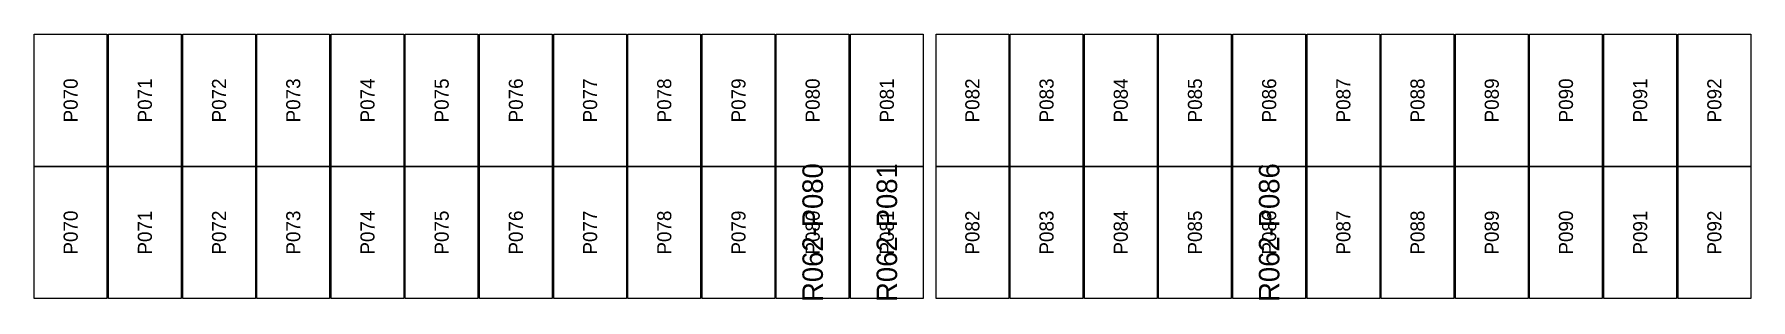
# Model space of a CAD drawing. Extents: x 296295 to 296770, y 651564 to 652121.
# Drawn here: x 296624.27 to 296651.05, y 651872.89 to 651877.03 of the extents above; entities that cross this region are included whole.
import ezdxf
from ezdxf.enums import TextEntityAlignment as Align

# ---------------------------------------------------------------- set-up
doc = ezdxf.new("R2010")
doc.units = 0

msp = doc.modelspace()

# ---------------------------------------------------------------- texts
at = {"layer": 'DEFECT_LABELS'}
for s, p in [('R062-P080', (296636.412, 651873.936)), ('R062-P081', (296637.57, 651873.936)), ('R062-P086', (296643.536, 651873.936))]:
    msp.add_text(s, height=0.32, rotation=90, dxfattribs=at).set_placement(p, align=Align.MIDDLE_CENTER)
at = {"layer": 'PANEL_POSITION'}
for s, p in [('P070', (296624.832, 651875.999)), ('P071', (296625.99, 651875.999)), ('P072', (296627.148, 651875.999)), ('P073', (296628.306, 651875.999)), ('P074', (296629.464, 651875.999)), ('P075', (296630.622, 651875.999)), ('P076', (296631.78, 651875.999)), ('P077', (296632.938, 651875.999)), ('P078', (296634.096, 651875.999)), ('P079', (296635.254, 651875.999)), ('P080', (296636.412, 651875.999)), ('P081', (296637.57, 651875.999)), ('P082', (296638.904, 651875.999)), ('P083', (296640.062, 651875.999)), ('P084', (296641.22, 651875.999)), ('P085', (296642.378, 651875.999)), ('P086', (296643.536, 651875.999)), ('P087', (296644.694, 651875.999)), ('P088', (296645.852, 651875.999)), ('P089', (296647.01, 651875.999)), ('P090', (296648.168, 651875.999)), ('P091', (296649.326, 651875.999)), ('P092', (296650.484, 651875.999)), ('P070', (296624.832, 651873.936)), ('P071', (296625.99, 651873.936)), ('P072', (296627.148, 651873.936)), ('P073', (296628.306, 651873.936)), ('P074', (296629.464, 651873.936)), ('P075', (296630.622, 651873.936)), ('P076', (296631.78, 651873.936)), ('P077', (296632.938, 651873.936)), ('P078', (296634.096, 651873.936)), ('P079', (296635.254, 651873.936)), ('P080', (296636.412, 651873.936)), ('P081', (296637.57, 651873.936)), ('P082', (296638.904, 651873.936)), ('P083', (296640.062, 651873.936)), ('P084', (296641.22, 651873.936)), ('P085', (296642.378, 651873.936)), ('P086', (296643.536, 651873.936)), ('P087', (296644.694, 651873.936)), ('P088', (296645.852, 651873.936)), ('P089', (296647.01, 651873.936)), ('P090', (296648.168, 651873.936)), ('P091', (296649.326, 651873.936)), ('P092', (296650.484, 651873.936))]:
    msp.add_text(s, height=0.22, rotation=90, dxfattribs=at).set_placement(p, align=Align.MIDDLE_CENTER)

# ---------------------------------------------------------------- linework, layer by layer
at = {"layer": 'DEFECTIVE_PANELS'}
for points in [[(296635.845, 651874.968), (296636.979, 651874.968), (296636.979, 651872.905), (296635.845, 651872.905)], [(296637.003, 651874.968), (296638.137, 651874.968), (296638.137, 651872.905), (296637.003, 651872.905)], [(296642.969, 651874.968), (296644.103, 651874.968), (296644.103, 651872.905), (296642.969, 651872.905)]]:
    msp.add_lwpolyline(points, close=True, dxfattribs=at)
at = {"layer": 'PANELS_MASTER'}
for points in [[(296624.265, 651877.031), (296625.399, 651877.031), (296625.399, 651874.968), (296624.265, 651874.968)], [(296625.423, 651877.031), (296626.557, 651877.031), (296626.557, 651874.968), (296625.423, 651874.968)], [(296626.581, 651877.031), (296627.715, 651877.031), (296627.715, 651874.968), (296626.581, 651874.968)], [(296627.739, 651877.031), (296628.873, 651877.031), (296628.873, 651874.968), (296627.739, 651874.968)], [(296628.897, 651877.031), (296630.031, 651877.031), (296630.031, 651874.968), (296628.897, 651874.968)], [(296630.055, 651877.031), (296631.189, 651877.031), (296631.189, 651874.968), (296630.055, 651874.968)], [(296631.213, 651877.031), (296632.347, 651877.031), (296632.347, 651874.968), (296631.213, 651874.968)], [(296632.371, 651877.031), (296633.505, 651877.031), (296633.505, 651874.968), (296632.371, 651874.968)], [(296633.529, 651877.031), (296634.663, 651877.031), (296634.663, 651874.968), (296633.529, 651874.968)], [(296634.687, 651877.031), (296635.821, 651877.031), (296635.821, 651874.968), (296634.687, 651874.968)], [(296635.845, 651877.031), (296636.979, 651877.031), (296636.979, 651874.968), (296635.845, 651874.968)], [(296637.003, 651877.031), (296638.137, 651877.031), (296638.137, 651874.968), (296637.003, 651874.968)], [(296638.337, 651877.031), (296639.471, 651877.031), (296639.471, 651874.968), (296638.337, 651874.968)], [(296639.495, 651877.031), (296640.629, 651877.031), (296640.629, 651874.968), (296639.495, 651874.968)], [(296640.653, 651877.031), (296641.787, 651877.031), (296641.787, 651874.968), (296640.653, 651874.968)], [(296641.811, 651877.031), (296642.945, 651877.031), (296642.945, 651874.968), (296641.811, 651874.968)], [(296642.969, 651877.031), (296644.103, 651877.031), (296644.103, 651874.968), (296642.969, 651874.968)], [(296644.127, 651877.031), (296645.261, 651877.031), (296645.261, 651874.968), (296644.127, 651874.968)], [(296645.285, 651877.031), (296646.419, 651877.031), (296646.419, 651874.968), (296645.285, 651874.968)], [(296646.443, 651877.031), (296647.577, 651877.031), (296647.577, 651874.968), (296646.443, 651874.968)], [(296647.601, 651877.031), (296648.735, 651877.031), (296648.735, 651874.968), (296647.601, 651874.968)], [(296648.759, 651877.031), (296649.893, 651877.031), (296649.893, 651874.968), (296648.759, 651874.968)], [(296649.917, 651877.031), (296651.051, 651877.031), (296651.051, 651874.968), (296649.917, 651874.968)], [(296624.265, 651874.968), (296625.399, 651874.968), (296625.399, 651872.905), (296624.265, 651872.905)], [(296625.423, 651874.968), (296626.557, 651874.968), (296626.557, 651872.905), (296625.423, 651872.905)], [(296626.581, 651874.968), (296627.715, 651874.968), (296627.715, 651872.905), (296626.581, 651872.905)], [(296627.739, 651874.968), (296628.873, 651874.968), (296628.873, 651872.905), (296627.739, 651872.905)], [(296628.897, 651874.968), (296630.031, 651874.968), (296630.031, 651872.905), (296628.897, 651872.905)], [(296630.055, 651874.968), (296631.189, 651874.968), (296631.189, 651872.905), (296630.055, 651872.905)], [(296631.213, 651874.968), (296632.347, 651874.968), (296632.347, 651872.905), (296631.213, 651872.905)], [(296632.371, 651874.968), (296633.505, 651874.968), (296633.505, 651872.905), (296632.371, 651872.905)], [(296633.529, 651874.968), (296634.663, 651874.968), (296634.663, 651872.905), (296633.529, 651872.905)], [(296634.687, 651874.968), (296635.821, 651874.968), (296635.821, 651872.905), (296634.687, 651872.905)], [(296638.337, 651874.968), (296639.471, 651874.968), (296639.471, 651872.905), (296638.337, 651872.905)], [(296639.495, 651874.968), (296640.629, 651874.968), (296640.629, 651872.905), (296639.495, 651872.905)], [(296640.653, 651874.968), (296641.787, 651874.968), (296641.787, 651872.905), (296640.653, 651872.905)], [(296641.811, 651874.968), (296642.945, 651874.968), (296642.945, 651872.905), (296641.811, 651872.905)], [(296644.127, 651874.968), (296645.261, 651874.968), (296645.261, 651872.905), (296644.127, 651872.905)], [(296645.285, 651874.968), (296646.419, 651874.968), (296646.419, 651872.905), (296645.285, 651872.905)], [(296646.443, 651874.968), (296647.577, 651874.968), (296647.577, 651872.905), (296646.443, 651872.905)], [(296647.601, 651874.968), (296648.735, 651874.968), (296648.735, 651872.905), (296647.601, 651872.905)], [(296648.759, 651874.968), (296649.893, 651874.968), (296649.893, 651872.905), (296648.759, 651872.905)], [(296649.917, 651874.968), (296651.051, 651874.968), (296651.051, 651872.905), (296649.917, 651872.905)]]:
    msp.add_lwpolyline(points, close=True, dxfattribs=at)

msp.set_redraw_order([(e.dxf.handle, doc.entitydb.next_handle()) for e in msp.query("TEXT MTEXT ATTDEF DIMENSION ARC_DIMENSION")])  # texts and dimensions are drawn at this point

doc.saveas('drawing.dxf')
